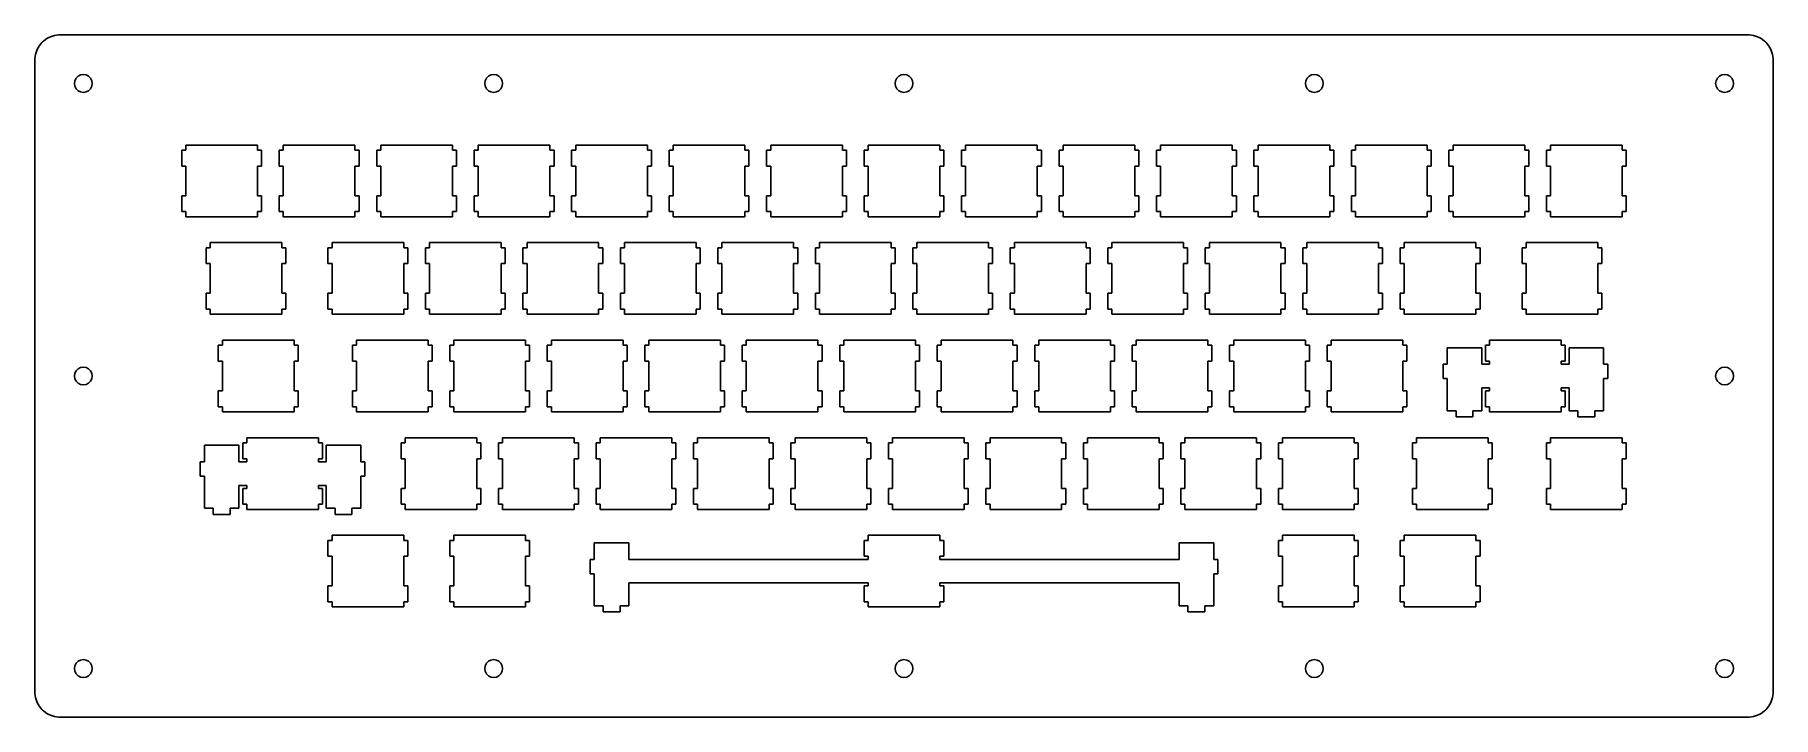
# Model space of a CAD drawing. Extents: x 0 to 340, y 0 to 134.
import ezdxf

# ---------------------------------------------------------------- set-up
doc = ezdxf.new("R2010")
doc.units = 0
doc.layers.get('0').update_dxf_attribs({"linetype": 'CONTINUOUS'})

msp = doc.modelspace()

# ---------------------------------------------------------------- linework, layer by layer
at = {"color": 0}
for p, q in [((1.84795, 132.41), (2.15663, 132.653)), ((2.15663, 132.653), (2.48185, 132.872)), ((2.48185, 132.872), (2.82498, 133.064)), ((2.82498, 133.064), (3.18189, 133.227)), ((3.18189, 133.227), (3.54983, 133.364)), ((3.54983, 133.364), (3.9274, 133.47)), ((3.9274, 133.47), (4.3119, 133.546)), ((4.3119, 133.546), (4.70186, 133.593)), ((4.70186, 133.593), (5.09598, 133.608)), ((5.09598, 133.608), (334.847, 133.608)), ((334.847, 133.608), (335.238, 133.593)), ((335.238, 133.593), (335.628, 133.546)), ((335.628, 133.546), (336.014, 133.47)), ((336.014, 133.47), (336.392, 133.364)), ((336.392, 133.364), (336.76, 133.227)), ((336.76, 133.227), (337.115, 133.064)), ((337.115, 133.064), (337.458, 132.872)), ((337.458, 132.872), (337.785, 132.653)), ((337.785, 132.653), (338.093, 132.41)), ((0.11024, 129.001), (0.1571, 129.391)), ((0.1571, 129.391), (0.23289, 129.775)), ((0.23289, 129.775), (0.339, 130.153)), ((0.339, 130.153), (0.47542, 130.521)), ((0.47542, 130.521), (0.63941, 130.878)), ((0.63941, 130.878), (0.83096, 131.221)), ((0.83096, 131.221), (1.05006, 131.546)), ((1.05006, 131.546), (1.2926, 131.855)), ((1.2926, 131.855), (1.55994, 132.143)), ((1.55994, 132.143), (1.84795, 132.41)), ((338.093, 132.41), (338.381, 132.143)), ((338.381, 132.143), (338.649, 131.855)), ((338.649, 131.855), (338.891, 131.546)), ((338.891, 131.546), (339.109, 131.221)), ((339.109, 131.221), (339.302, 130.878)), ((339.302, 130.878), (339.466, 130.521)), ((339.466, 130.521), (339.601, 130.153)), ((339.601, 130.153), (339.707, 129.775)), ((339.707, 129.775), (339.784, 129.391)), ((339.784, 129.391), (339.831, 129.001)), ((0.09508, 128.607), (0.11024, 129.001)), ((0.09508, 5.35781), (0.09508, 128.607)), ((9.0551, 125.772), (8.5659, 125.523)), ((9.5939, 125.858), (9.0551, 125.772)), ((10.1355, 125.772), (9.5939, 125.858)), ((10.6233, 125.523), (10.1355, 125.772)), ((89.2418, 125.772), (88.7539, 125.523)), ((89.7819, 125.858), (89.2418, 125.772)), ((90.3235, 125.772), (89.7819, 125.858)), ((90.8114, 125.523), (90.3235, 125.772)), ((169.43, 125.772), (168.942, 125.523)), ((169.97, 125.858), (169.43, 125.772)), ((170.512, 125.772), (169.97, 125.858)), ((171, 125.523), (170.512, 125.772)), ((249.618, 125.772), (249.13, 125.523)), ((250.158, 125.858), (249.618, 125.772)), ((250.7, 125.772), (250.158, 125.858)), ((251.186, 125.523), (250.7, 125.772)), ((329.806, 125.772), (329.318, 125.523)), ((330.346, 125.858), (329.806, 125.772)), ((330.886, 125.772), (330.346, 125.858)), ((331.374, 125.523), (330.886, 125.772)), ((339.831, 129.001), (339.846, 128.607)), ((339.846, 128.607), (339.846, 5.35781)), ((7.93062, 124.648), (7.84518, 124.108)), ((7.84518, 124.108), (7.93062, 123.567)), ((8.18003, 125.137), (7.93062, 124.648)), ((7.93062, 123.567), (8.18003, 123.08)), ((8.5659, 125.523), (8.18003, 125.137)), ((8.18003, 123.08), (8.5659, 122.692)), ((8.5659, 122.692), (9.0551, 122.443)), ((9.0551, 122.443), (9.5939, 122.357)), ((9.5939, 122.357), (10.1355, 122.443)), ((10.1355, 122.443), (10.6233, 122.692)), ((11.0105, 125.137), (10.6233, 125.523)), ((10.6233, 122.692), (11.0105, 123.08)), ((11.26, 124.648), (11.0105, 125.137)), ((11.0105, 123.08), (11.26, 123.567)), ((11.344, 124.108), (11.26, 124.648)), ((11.26, 123.567), (11.344, 124.108)), ((88.1186, 124.648), (88.0318, 124.108)), ((88.0318, 124.108), (88.1186, 123.567)), ((88.3666, 125.137), (88.1186, 124.648)), ((88.1186, 123.567), (88.3666, 123.08)), ((88.7539, 125.523), (88.3666, 125.137)), ((88.3666, 123.08), (88.7539, 122.692)), ((88.7539, 122.692), (89.2418, 122.443)), ((89.2418, 122.443), (89.7819, 122.357)), ((89.7819, 122.357), (90.3235, 122.443)), ((90.3235, 122.443), (90.8114, 122.692)), ((91.1987, 125.137), (90.8114, 125.523)), ((90.8114, 122.692), (91.1987, 123.08)), ((91.4481, 124.648), (91.1987, 125.137)), ((91.1987, 123.08), (91.4481, 123.567)), ((91.5321, 124.108), (91.4481, 124.648)), ((91.4481, 123.567), (91.5321, 124.108)), ((168.307, 124.648), (168.22, 124.108)), ((168.22, 124.108), (168.307, 123.567)), ((168.555, 125.137), (168.307, 124.648)), ((168.307, 123.567), (168.555, 123.08)), ((168.942, 125.523), (168.555, 125.137)), ((168.555, 123.08), (168.942, 122.692)), ((168.942, 122.692), (169.43, 122.443)), ((169.43, 122.443), (169.97, 122.357)), ((169.97, 122.357), (170.512, 122.443)), ((170.512, 122.443), (171, 122.692)), ((171.387, 125.137), (171, 125.523)), ((171, 122.692), (171.387, 123.08)), ((171.635, 124.648), (171.387, 125.137)), ((171.387, 123.08), (171.635, 123.567)), ((171.72, 124.108), (171.635, 124.648)), ((171.635, 123.567), (171.72, 124.108)), ((248.493, 124.648), (248.408, 124.108)), ((248.408, 124.108), (248.493, 123.567)), ((248.743, 125.137), (248.493, 124.648)), ((248.493, 123.567), (248.743, 123.08)), ((249.13, 125.523), (248.743, 125.137)), ((248.743, 123.08), (249.13, 122.692)), ((249.13, 122.692), (249.618, 122.443)), ((249.618, 122.443), (250.158, 122.357)), ((250.158, 122.357), (250.7, 122.443)), ((250.7, 122.443), (251.186, 122.692)), ((251.573, 125.137), (251.186, 125.523)), ((251.186, 122.692), (251.573, 123.08)), ((251.821, 124.648), (251.573, 125.137)), ((251.573, 123.08), (251.821, 123.567)), ((251.908, 124.108), (251.821, 124.648)), ((251.821, 123.567), (251.908, 124.108)), ((328.681, 124.648), (328.596, 124.108)), ((328.596, 124.108), (328.681, 123.567)), ((328.931, 125.137), (328.681, 124.648)), ((328.681, 123.567), (328.931, 123.08)), ((329.318, 125.523), (328.931, 125.137)), ((328.931, 123.08), (329.318, 122.692)), ((329.318, 122.692), (329.806, 122.443)), ((329.806, 122.443), (330.346, 122.357)), ((330.346, 122.357), (330.886, 122.443)), ((330.886, 122.443), (331.374, 122.692)), ((331.761, 125.137), (331.374, 125.523)), ((331.374, 122.692), (331.761, 123.08)), ((332.011, 124.648), (331.761, 125.137)), ((331.761, 123.08), (332.011, 123.567)), ((332.096, 124.108), (332.011, 124.648)), ((332.011, 123.567), (332.096, 124.108)), ((29.6209, 111.082), (28.8203, 111.082)), ((28.8203, 111.082), (28.8203, 107.982)), ((29.6209, 112.083), (29.6209, 111.082)), ((43.6203, 112.083), (29.6209, 112.083)), ((43.6203, 111.082), (43.6203, 112.083)), ((44.4197, 111.082), (43.6203, 111.082)), ((44.4197, 107.982), (44.4197, 111.082)), ((48.671, 111.082), (47.8702, 111.082)), ((47.8702, 111.082), (47.8702, 107.982)), ((48.671, 112.083), (48.671, 111.082)), ((62.6703, 112.083), (48.671, 112.083)), ((62.6703, 111.082), (62.6703, 112.083)), ((63.4711, 111.082), (62.6703, 111.082)), ((63.4711, 107.982), (63.4711, 111.082)), ((67.721, 111.082), (66.9202, 111.082)), ((66.9202, 111.082), (66.9202, 107.982)), ((67.721, 112.083), (67.721, 111.082)), ((81.7203, 112.083), (67.721, 112.083)), ((81.7203, 111.082), (81.7203, 112.083)), ((82.5211, 111.082), (81.7203, 111.082)), ((82.5211, 107.982), (82.5211, 111.082)), ((86.771, 111.082), (85.9702, 111.082)), ((85.9702, 111.082), (85.9702, 107.982)), ((86.771, 112.083), (86.771, 111.082)), ((100.77, 112.083), (86.771, 112.083)), ((100.77, 111.082), (100.77, 112.083)), ((101.571, 111.082), (100.77, 111.082)), ((101.571, 107.982), (101.571, 111.082)), ((105.821, 111.082), (105.02, 111.082)), ((105.02, 111.082), (105.02, 107.982)), ((105.821, 112.083), (105.821, 111.082)), ((119.82, 112.083), (105.821, 112.083)), ((119.82, 111.082), (119.82, 112.083)), ((120.62, 111.082), (119.82, 111.082)), ((120.62, 107.982), (120.62, 111.082)), ((124.871, 111.082), (124.07, 111.082)), ((124.07, 111.082), (124.07, 107.982)), ((124.871, 112.083), (124.871, 111.082)), ((138.87, 112.083), (124.871, 112.083)), ((138.87, 111.082), (138.87, 112.083)), ((139.671, 111.082), (138.87, 111.082)), ((139.671, 107.982), (139.671, 111.082)), ((143.921, 111.082), (143.12, 111.082)), ((143.12, 111.082), (143.12, 107.982)), ((143.921, 112.083), (143.921, 111.082)), ((157.92, 112.083), (143.921, 112.083)), ((157.92, 111.082), (157.92, 112.083)), ((158.721, 111.082), (157.92, 111.082)), ((158.721, 107.982), (158.721, 111.082)), ((162.971, 111.082), (162.17, 111.082)), ((162.17, 111.082), (162.17, 107.982)), ((162.971, 112.083), (162.971, 111.082)), ((176.97, 112.083), (162.971, 112.083)), ((176.97, 111.082), (176.97, 112.083)), ((177.771, 111.082), (176.97, 111.082)), ((177.771, 107.982), (177.771, 111.082)), ((182.021, 111.082), (181.22, 111.082)), ((181.22, 111.082), (181.22, 107.982)), ((182.021, 112.083), (182.021, 111.082)), ((196.02, 112.083), (182.021, 112.083)), ((196.02, 111.082), (196.02, 112.083)), ((196.821, 111.082), (196.02, 111.082)), ((196.821, 107.982), (196.821, 111.082)), ((201.071, 111.082), (200.27, 111.082)), ((200.27, 111.082), (200.27, 107.982)), ((201.071, 112.083), (201.071, 111.082)), ((215.07, 112.083), (201.071, 112.083)), ((215.07, 111.082), (215.07, 112.083)), ((215.871, 111.082), (215.07, 111.082)), ((215.871, 107.982), (215.871, 111.082)), ((220.121, 111.082), (219.32, 111.082)), ((219.32, 111.082), (219.32, 107.982)), ((220.121, 112.083), (220.121, 111.082)), ((234.12, 112.083), (220.121, 112.083)), ((234.12, 111.082), (234.12, 112.083)), ((234.921, 111.082), (234.12, 111.082)), ((234.921, 107.982), (234.921, 111.082)), ((239.171, 111.082), (238.37, 111.082)), ((238.37, 111.082), (238.37, 107.982)), ((239.171, 112.083), (239.171, 111.082)), ((253.17, 112.083), (239.171, 112.083)), ((253.17, 111.082), (253.17, 112.083)), ((253.971, 111.082), (253.17, 111.082)), ((253.971, 107.982), (253.971, 111.082)), ((258.221, 111.082), (257.42, 111.082)), ((257.42, 111.082), (257.42, 107.982)), ((258.221, 112.083), (258.221, 111.082)), ((272.22, 112.083), (258.221, 112.083)), ((272.22, 111.082), (272.22, 112.083)), ((273.021, 111.082), (272.22, 111.082)), ((273.021, 107.982), (273.021, 111.082)), ((277.271, 111.082), (276.47, 111.082)), ((276.47, 111.082), (276.47, 107.982)), ((277.271, 112.083), (277.271, 111.082)), ((291.27, 112.083), (277.271, 112.083)), ((291.27, 111.082), (291.27, 112.083)), ((292.071, 111.082), (291.27, 111.082)), ((292.071, 107.982), (292.071, 111.082)), ((296.321, 111.082), (295.52, 111.082)), ((295.52, 111.082), (295.52, 107.982)), ((296.321, 112.083), (296.321, 111.082)), ((310.32, 112.083), (296.321, 112.083)), ((310.32, 111.082), (310.32, 112.083)), ((311.121, 111.082), (310.32, 111.082)), ((311.121, 107.982), (311.121, 111.082)), ((28.8203, 107.982), (29.6209, 107.982)), ((29.6209, 107.982), (29.6209, 102.183)), ((43.6203, 102.183), (43.6203, 107.982)), ((43.6203, 107.982), (44.4197, 107.982)), ((47.8702, 107.982), (48.671, 107.982)), ((48.671, 107.982), (48.671, 102.183)), ((62.6703, 102.183), (62.6703, 107.982)), ((62.6703, 107.982), (63.4711, 107.982)), ((66.9202, 107.982), (67.721, 107.982)), ((67.721, 107.982), (67.721, 102.183)), ((81.7203, 102.183), (81.7203, 107.982)), ((81.7203, 107.982), (82.5211, 107.982)), ((85.9702, 107.982), (86.771, 107.982)), ((86.771, 107.982), (86.771, 102.183)), ((100.77, 102.183), (100.77, 107.982)), ((100.77, 107.982), (101.571, 107.982)), ((105.02, 107.982), (105.821, 107.982)), ((105.821, 107.982), (105.821, 102.183)), ((119.82, 102.183), (119.82, 107.982)), ((119.82, 107.982), (120.62, 107.982)), ((124.07, 107.982), (124.871, 107.982)), ((124.871, 107.982), (124.871, 102.183)), ((138.87, 102.183), (138.87, 107.982)), ((138.87, 107.982), (139.671, 107.982)), ((143.12, 107.982), (143.921, 107.982)), ((143.921, 107.982), (143.921, 102.183)), ((157.92, 102.183), (157.92, 107.982)), ((157.92, 107.982), (158.721, 107.982)), ((162.17, 107.982), (162.971, 107.982)), ((162.971, 107.982), (162.971, 102.183)), ((176.97, 102.183), (176.97, 107.982)), ((176.97, 107.982), (177.771, 107.982)), ((181.22, 107.982), (182.021, 107.982)), ((182.021, 107.982), (182.021, 102.183)), ((196.02, 102.183), (196.02, 107.982)), ((196.02, 107.982), (196.821, 107.982)), ((200.27, 107.982), (201.071, 107.982)), ((201.071, 107.982), (201.071, 102.183)), ((215.07, 102.183), (215.07, 107.982)), ((215.07, 107.982), (215.871, 107.982)), ((219.32, 107.982), (220.121, 107.982)), ((220.121, 107.982), (220.121, 102.183)), ((234.12, 102.183), (234.12, 107.982)), ((234.12, 107.982), (234.921, 107.982)), ((238.37, 107.982), (239.171, 107.982)), ((239.171, 107.982), (239.171, 102.183)), ((253.17, 102.183), (253.17, 107.982)), ((253.17, 107.982), (253.971, 107.982)), ((257.42, 107.982), (258.221, 107.982)), ((258.221, 107.982), (258.221, 102.183)), ((272.22, 102.183), (272.22, 107.982)), ((272.22, 107.982), (273.021, 107.982)), ((276.47, 107.982), (277.271, 107.982)), ((277.271, 107.982), (277.271, 102.183)), ((291.27, 102.183), (291.27, 107.982)), ((291.27, 107.982), (292.071, 107.982)), ((295.52, 107.982), (296.321, 107.982)), ((296.321, 107.982), (296.321, 102.183)), ((310.32, 102.183), (310.32, 107.982)), ((310.32, 107.982), (311.121, 107.982)), ((29.6209, 102.183), (28.8203, 102.183)), ((28.8203, 102.183), (28.8203, 99.0822)), ((44.4197, 102.183), (43.6203, 102.183)), ((44.4197, 99.0822), (44.4197, 102.183)), ((48.671, 102.183), (47.8702, 102.183)), ((47.8702, 102.183), (47.8702, 99.0822)), ((63.4711, 102.183), (62.6703, 102.183)), ((63.4711, 99.0822), (63.4711, 102.183)), ((67.721, 102.183), (66.9202, 102.183)), ((66.9202, 102.183), (66.9202, 99.0822)), ((82.5211, 102.183), (81.7203, 102.183)), ((82.5211, 99.0822), (82.5211, 102.183)), ((86.771, 102.183), (85.9702, 102.183)), ((85.9702, 102.183), (85.9702, 99.0822)), ((101.571, 102.183), (100.77, 102.183)), ((101.571, 99.0822), (101.571, 102.183)), ((105.821, 102.183), (105.02, 102.183)), ((105.02, 102.183), (105.02, 99.0822)), ((120.62, 102.183), (119.82, 102.183)), ((120.62, 99.0822), (120.62, 102.183)), ((124.871, 102.183), (124.07, 102.183)), ((124.07, 102.183), (124.07, 99.0822)), ((139.671, 102.183), (138.87, 102.183)), ((139.671, 99.0822), (139.671, 102.183)), ((143.921, 102.183), (143.12, 102.183)), ((143.12, 102.183), (143.12, 99.0822)), ((158.721, 102.183), (157.92, 102.183)), ((158.721, 99.0822), (158.721, 102.183)), ((162.971, 102.183), (162.17, 102.183)), ((162.17, 102.183), (162.17, 99.0822)), ((177.771, 102.183), (176.97, 102.183)), ((177.771, 99.0822), (177.771, 102.183)), ((182.021, 102.183), (181.22, 102.183)), ((181.22, 102.183), (181.22, 99.0822)), ((196.821, 102.183), (196.02, 102.183)), ((196.821, 99.0822), (196.821, 102.183)), ((201.071, 102.183), (200.27, 102.183)), ((200.27, 102.183), (200.27, 99.0822)), ((215.871, 102.183), (215.07, 102.183)), ((215.871, 99.0822), (215.871, 102.183)), ((220.121, 102.183), (219.32, 102.183)), ((219.32, 102.183), (219.32, 99.0822)), ((234.921, 102.183), (234.12, 102.183)), ((234.921, 99.0822), (234.921, 102.183)), ((239.171, 102.183), (238.37, 102.183)), ((238.37, 102.183), (238.37, 99.0822)), ((253.971, 102.183), (253.17, 102.183)), ((253.971, 99.0822), (253.971, 102.183)), ((258.221, 102.183), (257.42, 102.183)), ((257.42, 102.183), (257.42, 99.0822)), ((273.021, 102.183), (272.22, 102.183)), ((273.021, 99.0822), (273.021, 102.183)), ((277.271, 102.183), (276.47, 102.183)), ((276.47, 102.183), (276.47, 99.0822)), ((292.071, 102.183), (291.27, 102.183)), ((292.071, 99.0822), (292.071, 102.183)), ((296.321, 102.183), (295.52, 102.183)), ((295.52, 102.183), (295.52, 99.0822)), ((311.121, 102.183), (310.32, 102.183)), ((311.121, 99.0822), (311.121, 102.183)), ((28.8203, 99.0822), (29.6209, 99.0822)), ((29.6209, 99.0822), (29.6209, 98.0818)), ((43.6203, 98.0818), (43.6203, 99.0822)), ((43.6203, 99.0822), (44.4197, 99.0822)), ((47.8702, 99.0822), (48.671, 99.0822)), ((48.671, 99.0822), (48.671, 98.0818)), ((62.6703, 98.0818), (62.6703, 99.0822)), ((62.6703, 99.0822), (63.4711, 99.0822)), ((66.9202, 99.0822), (67.721, 99.0822)), ((67.721, 99.0822), (67.721, 98.0818)), ((81.7203, 98.0818), (81.7203, 99.0822)), ((81.7203, 99.0822), (82.5211, 99.0822)), ((85.9702, 99.0822), (86.771, 99.0822)), ((86.771, 99.0822), (86.771, 98.0818)), ((100.77, 98.0818), (100.77, 99.0822)), ((100.77, 99.0822), (101.571, 99.0822)), ((105.02, 99.0822), (105.821, 99.0822)), ((105.821, 99.0822), (105.821, 98.0818)), ((119.82, 98.0818), (119.82, 99.0822)), ((119.82, 99.0822), (120.62, 99.0822)), ((124.07, 99.0822), (124.871, 99.0822)), ((124.871, 99.0822), (124.871, 98.0818)), ((138.87, 98.0818), (138.87, 99.0822)), ((138.87, 99.0822), (139.671, 99.0822)), ((143.12, 99.0822), (143.921, 99.0822)), ((143.921, 99.0822), (143.921, 98.0818)), ((157.92, 98.0818), (157.92, 99.0822)), ((157.92, 99.0822), (158.721, 99.0822)), ((162.17, 99.0822), (162.971, 99.0822)), ((162.971, 99.0822), (162.971, 98.0818)), ((176.97, 98.0818), (176.97, 99.0822)), ((176.97, 99.0822), (177.771, 99.0822)), ((181.22, 99.0822), (182.021, 99.0822)), ((182.021, 99.0822), (182.021, 98.0818)), ((196.02, 98.0818), (196.02, 99.0822)), ((196.02, 99.0822), (196.821, 99.0822)), ((200.27, 99.0822), (201.071, 99.0822)), ((201.071, 99.0822), (201.071, 98.0818)), ((215.07, 98.0818), (215.07, 99.0822)), ((215.07, 99.0822), (215.871, 99.0822)), ((219.32, 99.0822), (220.121, 99.0822)), ((220.121, 99.0822), (220.121, 98.0818)), ((234.12, 98.0818), (234.12, 99.0822)), ((234.12, 99.0822), (234.921, 99.0822)), ((238.37, 99.0822), (239.171, 99.0822)), ((239.171, 99.0822), (239.171, 98.0818)), ((253.17, 98.0818), (253.17, 99.0822)), ((253.17, 99.0822), (253.971, 99.0822)), ((257.42, 99.0822), (258.221, 99.0822)), ((258.221, 99.0822), (258.221, 98.0818)), ((272.22, 98.0818), (272.22, 99.0822)), ((272.22, 99.0822), (273.021, 99.0822)), ((276.47, 99.0822), (277.271, 99.0822)), ((277.271, 99.0822), (277.271, 98.0818)), ((291.27, 98.0818), (291.27, 99.0822)), ((291.27, 99.0822), (292.071, 99.0822)), ((295.52, 99.0822), (296.321, 99.0822)), ((296.321, 99.0822), (296.321, 98.0818)), ((310.32, 98.0818), (310.32, 99.0822)), ((310.32, 99.0822), (311.121, 99.0822)), ((29.6209, 98.0818), (43.6203, 98.0818)), ((48.671, 98.0818), (62.6703, 98.0818)), ((67.721, 98.0818), (81.7203, 98.0818)), ((86.771, 98.0818), (100.77, 98.0818)), ((105.821, 98.0818), (119.82, 98.0818)), ((124.871, 98.0818), (138.87, 98.0818)), ((143.921, 98.0818), (157.92, 98.0818)), ((162.971, 98.0818), (176.97, 98.0818)), ((182.021, 98.0818), (196.02, 98.0818)), ((201.071, 98.0818), (215.07, 98.0818)), ((220.121, 98.0818), (234.12, 98.0818)), ((239.171, 98.0818), (253.17, 98.0818)), ((258.221, 98.0818), (272.22, 98.0818)), ((277.271, 98.0818), (291.27, 98.0818)), ((296.321, 98.0818), (310.32, 98.0818)), ((34.382, 92.0323), (33.5828, 92.0323)), ((33.5828, 92.0323), (33.5828, 88.9317)), ((34.382, 93.0328), (34.382, 92.0323)), ((48.3828, 93.0328), (34.382, 93.0328)), ((48.3828, 92.0323), (48.3828, 93.0328)), ((49.1822, 92.0323), (48.3828, 92.0323)), ((49.1822, 88.9317), (49.1822, 92.0323)), ((58.1946, 92.0323), (57.3952, 92.0323)), ((57.3952, 92.0323), (57.3952, 88.9317)), ((58.1946, 93.0328), (58.1946, 92.0323)), ((72.1953, 93.0328), (58.1946, 93.0328)), ((72.1953, 92.0323), (72.1953, 93.0328)), ((72.9947, 92.0323), (72.1953, 92.0323)), ((72.9947, 88.9317), (72.9947, 92.0323)), ((77.2446, 92.0323), (76.4452, 92.0323)), ((76.4452, 92.0323), (76.4452, 88.9317)), ((77.2446, 93.0328), (77.2446, 92.0323)), ((91.2442, 93.0328), (77.2446, 93.0328)), ((91.2442, 92.0323), (91.2442, 93.0328)), ((92.0447, 92.0323), (91.2442, 92.0323)), ((92.0447, 88.9317), (92.0447, 92.0323)), ((96.2946, 92.0323), (95.4938, 92.0323)), ((95.4938, 92.0323), (95.4938, 88.9317)), ((96.2946, 93.0328), (96.2946, 92.0323)), ((110.294, 93.0328), (96.2946, 93.0328)), ((110.294, 92.0323), (110.294, 93.0328)), ((111.095, 92.0323), (110.294, 92.0323)), ((111.095, 88.9317), (111.095, 92.0323)), ((115.345, 92.0323), (114.544, 92.0323)), ((114.544, 92.0323), (114.544, 88.9317)), ((115.345, 93.0328), (115.345, 92.0323)), ((129.345, 93.0328), (115.345, 93.0328)), ((129.345, 92.0323), (129.345, 93.0328)), ((130.145, 92.0323), (129.345, 92.0323)), ((130.145, 88.9317), (130.145, 92.0323)), ((134.395, 92.0323), (133.594, 92.0323)), ((133.594, 92.0323), (133.594, 88.9317)), ((134.395, 93.0328), (134.395, 92.0323)), ((148.394, 93.0328), (134.395, 93.0328)), ((148.394, 92.0323), (148.394, 93.0328)), ((149.196, 92.0323), (148.394, 92.0323)), ((149.196, 88.9317), (149.196, 92.0323)), ((153.446, 92.0323), (152.644, 92.0323)), ((152.644, 92.0323), (152.644, 88.9317)), ((153.446, 93.0328), (153.446, 92.0323)), ((167.445, 93.0328), (153.446, 93.0328)), ((167.445, 92.0323), (167.445, 93.0328)), ((168.246, 92.0323), (167.445, 92.0323)), ((168.246, 88.9317), (168.246, 92.0323)), ((172.496, 92.0323), (171.695, 92.0323)), ((171.695, 92.0323), (171.695, 88.9317)), ((172.496, 93.0328), (172.496, 92.0323)), ((186.495, 93.0328), (172.496, 93.0328)), ((186.495, 92.0323), (186.495, 93.0328)), ((187.296, 92.0323), (186.495, 92.0323)), ((187.296, 88.9317), (187.296, 92.0323)), ((191.546, 92.0323), (190.745, 92.0323)), ((190.745, 92.0323), (190.745, 88.9317)), ((191.546, 93.0328), (191.546, 92.0323)), ((205.545, 93.0328), (191.546, 93.0328)), ((205.545, 92.0323), (205.545, 93.0328)), ((206.346, 92.0323), (205.545, 92.0323)), ((206.346, 88.9317), (206.346, 92.0323)), ((210.596, 92.0323), (209.795, 92.0323)), ((209.795, 92.0323), (209.795, 88.9317)), ((210.596, 93.0328), (210.596, 92.0323)), ((224.595, 93.0328), (210.596, 93.0328)), ((224.595, 92.0323), (224.595, 93.0328)), ((225.396, 92.0323), (224.595, 92.0323)), ((225.396, 88.9317), (225.396, 92.0323)), ((229.646, 92.0323), (228.845, 92.0323)), ((228.845, 92.0323), (228.845, 88.9317)), ((229.646, 93.0328), (229.646, 92.0323)), ((243.645, 93.0328), (229.646, 93.0328)), ((243.645, 92.0323), (243.645, 93.0328)), ((244.446, 92.0323), (243.645, 92.0323)), ((244.446, 88.9317), (244.446, 92.0323)), ((248.696, 92.0323), (247.895, 92.0323)), ((247.895, 92.0323), (247.895, 88.9317)), ((248.696, 93.0328), (248.696, 92.0323)), ((262.695, 93.0328), (248.696, 93.0328)), ((262.695, 92.0323), (262.695, 93.0328)), ((263.496, 92.0323), (262.695, 92.0323)), ((263.496, 88.9317), (263.496, 92.0323)), ((267.746, 92.0323), (266.945, 92.0323)), ((266.945, 92.0323), (266.945, 88.9317)), ((267.746, 93.0328), (267.746, 92.0323)), ((281.745, 93.0328), (267.746, 93.0328)), ((281.745, 92.0323), (281.745, 93.0328)), ((282.546, 92.0323), (281.745, 92.0323)), ((282.546, 88.9317), (282.546, 92.0323)), ((291.557, 92.0323), (290.758, 92.0323)), ((290.758, 92.0323), (290.758, 88.9317)), ((291.557, 93.0328), (291.557, 92.0323)), ((305.558, 93.0328), (291.557, 93.0328)), ((305.558, 92.0323), (305.558, 93.0328)), ((306.357, 92.0323), (305.558, 92.0323)), ((306.357, 88.9317), (306.357, 92.0323)), ((33.5828, 88.9317), (34.382, 88.9317)), ((34.382, 88.9317), (34.382, 83.1328)), ((48.3828, 83.1328), (48.3828, 88.9317)), ((48.3828, 88.9317), (49.1822, 88.9317)), ((57.3952, 88.9317), (58.1946, 88.9317)), ((58.1946, 88.9317), (58.1946, 83.1328)), ((72.1953, 83.1328), (72.1953, 88.9317)), ((72.1953, 88.9317), (72.9947, 88.9317)), ((76.4452, 88.9317), (77.2446, 88.9317)), ((77.2446, 88.9317), (77.2446, 83.1328)), ((91.2442, 83.1328), (91.2442, 88.9317)), ((91.2442, 88.9317), (92.0447, 88.9317)), ((95.4938, 88.9317), (96.2946, 88.9317)), ((96.2946, 88.9317), (96.2946, 83.1328)), ((110.294, 83.1328), (110.294, 88.9317)), ((110.294, 88.9317), (111.095, 88.9317)), ((114.544, 88.9317), (115.345, 88.9317)), ((115.345, 88.9317), (115.345, 83.1328)), ((129.345, 83.1328), (129.345, 88.9317)), ((129.345, 88.9317), (130.145, 88.9317)), ((133.594, 88.9317), (134.395, 88.9317)), ((134.395, 88.9317), (134.395, 83.1328)), ((148.394, 83.1328), (148.394, 88.9317)), ((148.394, 88.9317), (149.196, 88.9317)), ((152.644, 88.9317), (153.446, 88.9317)), ((153.446, 88.9317), (153.446, 83.1328)), ((167.445, 83.1328), (167.445, 88.9317)), ((167.445, 88.9317), (168.246, 88.9317)), ((171.695, 88.9317), (172.496, 88.9317)), ((172.496, 88.9317), (172.496, 83.1328)), ((186.495, 83.1328), (186.495, 88.9317)), ((186.495, 88.9317), (187.296, 88.9317)), ((190.745, 88.9317), (191.546, 88.9317)), ((191.546, 88.9317), (191.546, 83.1328)), ((205.545, 83.1328), (205.545, 88.9317)), ((205.545, 88.9317), (206.346, 88.9317)), ((209.795, 88.9317), (210.596, 88.9317)), ((210.596, 88.9317), (210.596, 83.1328)), ((224.595, 83.1328), (224.595, 88.9317)), ((224.595, 88.9317), (225.396, 88.9317)), ((228.845, 88.9317), (229.646, 88.9317)), ((229.646, 88.9317), (229.646, 83.1328)), ((243.645, 83.1328), (243.645, 88.9317)), ((243.645, 88.9317), (244.446, 88.9317)), ((247.895, 88.9317), (248.696, 88.9317)), ((248.696, 88.9317), (248.696, 83.1328)), ((262.695, 83.1328), (262.695, 88.9317)), ((262.695, 88.9317), (263.496, 88.9317)), ((266.945, 88.9317), (267.746, 88.9317)), ((267.746, 88.9317), (267.746, 83.1328)), ((281.745, 83.1328), (281.745, 88.9317)), ((281.745, 88.9317), (282.546, 88.9317)), ((290.758, 88.9317), (291.557, 88.9317)), ((291.557, 88.9317), (291.557, 83.1328)), ((305.558, 83.1328), (305.558, 88.9317)), ((305.558, 88.9317), (306.357, 88.9317)), ((34.382, 83.1328), (33.5828, 83.1328)), ((33.5828, 83.1328), (33.5828, 80.0322)), ((49.1822, 83.1328), (48.3828, 83.1328)), ((49.1822, 80.0322), (49.1822, 83.1328)), ((58.1946, 83.1328), (57.3952, 83.1328)), ((57.3952, 83.1328), (57.3952, 80.0322)), ((72.9947, 83.1328), (72.1953, 83.1328)), ((72.9947, 80.0322), (72.9947, 83.1328)), ((77.2446, 83.1328), (76.4452, 83.1328)), ((76.4452, 83.1328), (76.4452, 80.0322)), ((92.0447, 83.1328), (91.2442, 83.1328)), ((92.0447, 80.0322), (92.0447, 83.1328)), ((96.2946, 83.1328), (95.4938, 83.1328)), ((95.4938, 83.1328), (95.4938, 80.0322)), ((111.095, 83.1328), (110.294, 83.1328)), ((111.095, 80.0322), (111.095, 83.1328)), ((115.345, 83.1328), (114.544, 83.1328)), ((114.544, 83.1328), (114.544, 80.0322)), ((130.145, 83.1328), (129.345, 83.1328)), ((130.145, 80.0322), (130.145, 83.1328)), ((134.395, 83.1328), (133.594, 83.1328)), ((133.594, 83.1328), (133.594, 80.0322)), ((149.196, 83.1328), (148.394, 83.1328)), ((149.196, 80.0322), (149.196, 83.1328)), ((153.446, 83.1328), (152.644, 83.1328)), ((152.644, 83.1328), (152.644, 80.0322)), ((168.246, 83.1328), (167.445, 83.1328)), ((168.246, 80.0322), (168.246, 83.1328)), ((172.496, 83.1328), (171.695, 83.1328)), ((171.695, 83.1328), (171.695, 80.0322)), ((187.296, 83.1328), (186.495, 83.1328)), ((187.296, 80.0322), (187.296, 83.1328)), ((191.546, 83.1328), (190.745, 83.1328)), ((190.745, 83.1328), (190.745, 80.0322)), ((206.346, 83.1328), (205.545, 83.1328)), ((206.346, 80.0322), (206.346, 83.1328)), ((210.596, 83.1328), (209.795, 83.1328)), ((209.795, 83.1328), (209.795, 80.0322)), ((225.396, 83.1328), (224.595, 83.1328)), ((225.396, 80.0322), (225.396, 83.1328)), ((229.646, 83.1328), (228.845, 83.1328)), ((228.845, 83.1328), (228.845, 80.0322)), ((244.446, 83.1328), (243.645, 83.1328)), ((244.446, 80.0322), (244.446, 83.1328)), ((248.696, 83.1328), (247.895, 83.1328)), ((247.895, 83.1328), (247.895, 80.0322)), ((263.496, 83.1328), (262.695, 83.1328)), ((263.496, 80.0322), (263.496, 83.1328)), ((267.746, 83.1328), (266.945, 83.1328)), ((266.945, 83.1328), (266.945, 80.0322)), ((282.546, 83.1328), (281.745, 83.1328)), ((282.546, 80.0322), (282.546, 83.1328)), ((291.557, 83.1328), (290.758, 83.1328)), ((290.758, 83.1328), (290.758, 80.0322)), ((306.357, 83.1328), (305.558, 83.1328)), ((306.357, 80.0322), (306.357, 83.1328)), ((33.5828, 80.0322), (34.382, 80.0322)), ((34.382, 80.0322), (34.382, 79.0317)), ((34.382, 79.0317), (48.3828, 79.0317)), ((48.3828, 79.0317), (48.3828, 80.0322)), ((48.3828, 80.0322), (49.1822, 80.0322)), ((57.3952, 80.0322), (58.1946, 80.0322)), ((58.1946, 80.0322), (58.1946, 79.0317)), ((58.1946, 79.0317), (72.1953, 79.0317)), ((72.1953, 79.0317), (72.1953, 80.0322)), ((72.1953, 80.0322), (72.9947, 80.0322)), ((76.4452, 80.0322), (77.2446, 80.0322)), ((77.2446, 80.0322), (77.2446, 79.0317)), ((77.2446, 79.0317), (91.2442, 79.0317)), ((91.2442, 79.0317), (91.2442, 80.0322)), ((91.2442, 80.0322), (92.0447, 80.0322)), ((95.4938, 80.0322), (96.2946, 80.0322)), ((96.2946, 80.0322), (96.2946, 79.0317)), ((96.2946, 79.0317), (110.294, 79.0317)), ((110.294, 79.0317), (110.294, 80.0322)), ((110.294, 80.0322), (111.095, 80.0322)), ((114.544, 80.0322), (115.345, 80.0322)), ((115.345, 80.0322), (115.345, 79.0317)), ((115.345, 79.0317), (129.345, 79.0317)), ((129.345, 79.0317), (129.345, 80.0322)), ((129.345, 80.0322), (130.145, 80.0322)), ((133.594, 80.0322), (134.395, 80.0322)), ((134.395, 80.0322), (134.395, 79.0317)), ((134.395, 79.0317), (148.394, 79.0317)), ((148.394, 79.0317), (148.394, 80.0322)), ((148.394, 80.0322), (149.196, 80.0322)), ((152.644, 80.0322), (153.446, 80.0322)), ((153.446, 80.0322), (153.446, 79.0317)), ((153.446, 79.0317), (167.445, 79.0317)), ((167.445, 79.0317), (167.445, 80.0322)), ((167.445, 80.0322), (168.246, 80.0322)), ((171.695, 80.0322), (172.496, 80.0322)), ((172.496, 80.0322), (172.496, 79.0317)), ((172.496, 79.0317), (186.495, 79.0317)), ((186.495, 79.0317), (186.495, 80.0322)), ((186.495, 80.0322), (187.296, 80.0322)), ((190.745, 80.0322), (191.546, 80.0322)), ((191.546, 80.0322), (191.546, 79.0317)), ((191.546, 79.0317), (205.545, 79.0317)), ((205.545, 79.0317), (205.545, 80.0322)), ((205.545, 80.0322), (206.346, 80.0322)), ((209.795, 80.0322), (210.596, 80.0322)), ((210.596, 80.0322), (210.596, 79.0317)), ((210.596, 79.0317), (224.595, 79.0317)), ((224.595, 79.0317), (224.595, 80.0322)), ((224.595, 80.0322), (225.396, 80.0322)), ((228.845, 80.0322), (229.646, 80.0322)), ((229.646, 80.0322), (229.646, 79.0317)), ((229.646, 79.0317), (243.645, 79.0317)), ((243.645, 79.0317), (243.645, 80.0322)), ((243.645, 80.0322), (244.446, 80.0322)), ((247.895, 80.0322), (248.696, 80.0322)), ((248.696, 80.0322), (248.696, 79.0317)), ((248.696, 79.0317), (262.695, 79.0317)), ((262.695, 79.0317), (262.695, 80.0322)), ((262.695, 80.0322), (263.496, 80.0322)), ((266.945, 80.0322), (267.746, 80.0322)), ((267.746, 80.0322), (267.746, 79.0317)), ((267.746, 79.0317), (281.745, 79.0317)), ((281.745, 79.0317), (281.745, 80.0322)), ((281.745, 80.0322), (282.546, 80.0322)), ((290.758, 80.0322), (291.557, 80.0322)), ((291.557, 80.0322), (291.557, 79.0317)), ((291.557, 79.0317), (305.558, 79.0317)), ((305.558, 79.0317), (305.558, 80.0322)), ((305.558, 80.0322), (306.357, 80.0322)), ((36.7633, 72.9823), (35.9639, 72.9823)), ((35.9639, 72.9823), (35.9639, 69.8817)), ((36.7633, 73.9828), (36.7633, 72.9823)), ((50.764, 73.9828), (36.7633, 73.9828)), ((50.764, 72.9823), (50.764, 73.9828)), ((51.5634, 72.9823), (50.764, 72.9823)), ((51.5634, 69.8817), (51.5634, 72.9823)), ((62.9571, 72.9823), (62.1577, 72.9823)), ((62.1577, 72.9823), (62.1577, 69.8817)), ((62.9571, 73.9828), (62.9571, 72.9823)), ((76.9578, 73.9828), (62.9571, 73.9828)), ((76.9578, 72.9823), (76.9578, 73.9828)), ((77.7572, 72.9823), (76.9578, 72.9823)), ((77.7572, 69.8817), (77.7572, 72.9823)), ((82.0071, 72.9823), (81.2077, 72.9823)), ((81.2077, 72.9823), (81.2077, 69.8817)), ((82.0071, 73.9828), (82.0071, 72.9823)), ((96.0078, 73.9828), (82.0071, 73.9828)), ((96.0078, 72.9823), (96.0078, 73.9828)), ((96.8072, 72.9823), (96.0078, 72.9823)), ((96.8072, 69.8817), (96.8072, 72.9823)), ((101.057, 72.9823), (100.258, 72.9823)), ((100.258, 72.9823), (100.258, 69.8817)), ((101.057, 73.9828), (101.057, 72.9823)), ((115.058, 73.9828), (101.057, 73.9828)), ((115.058, 72.9823), (115.058, 73.9828)), ((115.857, 72.9823), (115.058, 72.9823)), ((115.857, 69.8817), (115.857, 72.9823)), ((120.107, 72.9823), (119.308, 72.9823)), ((119.308, 72.9823), (119.308, 69.8817)), ((120.107, 73.9828), (120.107, 72.9823)), ((134.108, 73.9828), (120.107, 73.9828)), ((134.108, 72.9823), (134.108, 73.9828)), ((134.907, 72.9823), (134.108, 72.9823)), ((134.907, 69.8817), (134.907, 72.9823)), ((139.157, 72.9823), (138.358, 72.9823)), ((138.358, 72.9823), (138.358, 69.8817)), ((139.157, 73.9828), (139.157, 72.9823)), ((153.158, 73.9828), (139.157, 73.9828)), ((153.158, 72.9823), (153.158, 73.9828)), ((153.957, 72.9823), (153.158, 72.9823)), ((153.957, 69.8817), (153.957, 72.9823)), ((158.207, 72.9823), (157.408, 72.9823)), ((157.408, 72.9823), (157.408, 69.8817)), ((158.207, 73.9828), (158.207, 72.9823)), ((172.208, 73.9828), (158.207, 73.9828)), ((172.208, 72.9823), (172.208, 73.9828)), ((173.007, 72.9823), (172.208, 72.9823)), ((173.007, 69.8817), (173.007, 72.9823)), ((177.257, 72.9823), (176.458, 72.9823)), ((176.458, 72.9823), (176.458, 69.8817)), ((177.257, 73.9828), (177.257, 72.9823)), ((191.258, 73.9828), (177.257, 73.9828)), ((191.258, 72.9823), (191.258, 73.9828)), ((192.057, 72.9823), (191.258, 72.9823)), ((192.057, 69.8817), (192.057, 72.9823)), ((196.307, 72.9823), (195.508, 72.9823)), ((195.508, 72.9823), (195.508, 69.8817)), ((196.307, 73.9828), (196.307, 72.9823)), ((210.308, 73.9828), (196.307, 73.9828)), ((210.308, 72.9823), (210.308, 73.9828)), ((211.107, 72.9823), (210.308, 72.9823)), ((211.107, 69.8817), (211.107, 72.9823)), ((215.357, 72.9823), (214.558, 72.9823)), ((214.558, 72.9823), (214.558, 69.8817)), ((215.357, 73.9828), (215.357, 72.9823)), ((229.358, 73.9828), (215.357, 73.9828)), ((229.358, 72.9823), (229.358, 73.9828)), ((230.157, 72.9823), (229.358, 72.9823)), ((230.157, 69.8817), (230.157, 72.9823)), ((234.407, 72.9823), (233.608, 72.9823)), ((233.608, 72.9823), (233.608, 69.8817)), ((234.407, 73.9828), (234.407, 72.9823)), ((248.408, 73.9828), (234.407, 73.9828)), ((248.408, 72.9823), (248.408, 73.9828)), ((249.207, 72.9823), (248.408, 72.9823)), ((249.207, 69.8817), (249.207, 72.9823)), ((253.457, 72.9823), (252.658, 72.9823)), ((252.658, 72.9823), (252.658, 69.8817)), ((253.457, 73.9828), (253.457, 72.9823)), ((267.458, 73.9828), (253.457, 73.9828)), ((267.458, 72.9823), (267.458, 73.9828)), ((268.257, 72.9823), (267.458, 72.9823)), ((268.257, 69.8817), (268.257, 72.9823)), ((282.888, 72.5124), (276.138, 72.5124)), ((276.138, 72.5124), (276.138, 69.2824)), ((282.888, 69.2824), (282.888, 72.5124)), ((284.413, 72.9823), (283.614, 72.9823)), ((283.614, 72.9823), (283.614, 69.8817)), ((284.413, 73.9828), (284.413, 72.9823)), ((298.414, 73.9828), (284.413, 73.9828)), ((298.414, 72.9823), (298.414, 73.9828)), ((299.213, 72.9823), (298.414, 72.9823)), ((299.213, 69.8817), (299.213, 72.9823)), ((306.688, 72.5124), (299.938, 72.5124)), ((299.938, 72.5124), (299.938, 69.2824)), ((306.688, 69.2824), (306.688, 72.5124)), ((8.18003, 68.0117), (7.93062, 67.5238)), ((8.5659, 68.399), (8.18003, 68.0117)), ((9.0551, 68.647), (8.5659, 68.399)), ((9.5939, 68.7324), (9.0551, 68.647)), ((10.1355, 68.647), (9.5939, 68.7324)), ((10.6233, 68.399), (10.1355, 68.647)), ((11.0105, 68.0117), (10.6233, 68.399)), ((11.26, 67.5238), (11.0105, 68.0117)), ((35.9639, 69.8817), (36.7633, 69.8817)), ((36.7633, 69.8817), (36.7633, 64.0828)), ((50.764, 64.0828), (50.764, 69.8817)), ((50.764, 69.8817), (51.5634, 69.8817)), ((62.1577, 69.8817), (62.9571, 69.8817)), ((62.9571, 69.8817), (62.9571, 64.0828)), ((76.9578, 64.0828), (76.9578, 69.8817)), ((76.9578, 69.8817), (77.7572, 69.8817)), ((81.2077, 69.8817), (82.0071, 69.8817)), ((82.0071, 69.8817), (82.0071, 64.0828)), ((96.0078, 64.0828), (96.0078, 69.8817)), ((96.0078, 69.8817), (96.8072, 69.8817)), ((100.258, 69.8817), (101.057, 69.8817)), ((101.057, 69.8817), (101.057, 64.0828)), ((115.058, 64.0828), (115.058, 69.8817)), ((115.058, 69.8817), (115.857, 69.8817)), ((119.308, 69.8817), (120.107, 69.8817)), ((120.107, 69.8817), (120.107, 64.0828)), ((134.108, 64.0828), (134.108, 69.8817)), ((134.108, 69.8817), (134.907, 69.8817)), ((138.358, 69.8817), (139.157, 69.8817)), ((139.157, 69.8817), (139.157, 64.0828)), ((153.158, 64.0828), (153.158, 69.8817)), ((153.158, 69.8817), (153.957, 69.8817)), ((157.408, 69.8817), (158.207, 69.8817)), ((158.207, 69.8817), (158.207, 64.0828)), ((172.208, 64.0828), (172.208, 69.8817)), ((172.208, 69.8817), (173.007, 69.8817)), ((176.458, 69.8817), (177.257, 69.8817)), ((177.257, 69.8817), (177.257, 64.0828)), ((191.258, 64.0828), (191.258, 69.8817)), ((191.258, 69.8817), (192.057, 69.8817)), ((195.508, 69.8817), (196.307, 69.8817)), ((196.307, 69.8817), (196.307, 64.0828)), ((210.308, 64.0828), (210.308, 69.8817)), ((210.308, 69.8817), (211.107, 69.8817)), ((214.558, 69.8817), (215.357, 69.8817)), ((215.357, 69.8817), (215.357, 64.0828)), ((229.358, 64.0828), (229.358, 69.8817)), ((229.358, 69.8817), (230.157, 69.8817)), ((233.608, 69.8817), (234.407, 69.8817)), ((234.407, 69.8817), (234.407, 64.0828)), ((248.408, 64.0828), (248.408, 69.8817)), ((248.408, 69.8817), (249.207, 69.8817)), ((252.658, 69.8817), (253.457, 69.8817)), ((253.457, 69.8817), (253.457, 64.0828)), ((267.458, 64.0828), (267.458, 69.8817)), ((267.458, 69.8817), (268.257, 69.8817)), ((276.138, 69.2824), (275.314, 69.2824)), ((275.314, 69.2824), (275.314, 66.482)), ((284.413, 69.2824), (282.888, 69.2824)), ((283.614, 69.8817), (284.413, 69.8817)), ((284.413, 69.8817), (284.413, 69.2824)), ((298.414, 69.2824), (298.414, 69.8817)), ((298.414, 69.8817), (299.213, 69.8817)), ((299.938, 69.2824), (298.414, 69.2824)), ((307.513, 69.2824), (306.688, 69.2824)), ((307.513, 66.482), (307.513, 69.2824)), ((328.931, 68.0117), (328.681, 67.5238)), ((329.318, 68.399), (328.931, 68.0117)), ((329.806, 68.647), (329.318, 68.399)), ((330.346, 68.7324), (329.806, 68.647)), ((330.886, 68.647), (330.346, 68.7324)), ((331.374, 68.399), (330.886, 68.647)), ((331.761, 68.0117), (331.374, 68.399)), ((332.011, 67.5238), (331.761, 68.0117)), ((7.93062, 67.5238), (7.84518, 66.9823)), ((7.84518, 66.9823), (7.93062, 66.4408)), ((7.93062, 66.4408), (8.18003, 65.9529)), ((8.18003, 65.9529), (8.5659, 65.5655)), ((8.5659, 65.5655), (9.0551, 65.3175)), ((9.0551, 65.3175), (9.5939, 65.2321)), ((9.5939, 65.2321), (10.1355, 65.3175)), ((10.1355, 65.3175), (10.6233, 65.5655)), ((10.6233, 65.5655), (11.0105, 65.9529)), ((11.0105, 65.9529), (11.26, 66.4408)), ((11.344, 66.9823), (11.26, 67.5238)), ((11.26, 66.4408), (11.344, 66.9823)), ((275.314, 66.482), (276.138, 66.482)), ((276.138, 66.482), (276.138, 60.2121)), ((282.888, 60.2121), (282.888, 64.6825)), ((282.888, 64.6825), (284.413, 64.6825)), ((284.413, 64.6825), (284.413, 64.0828)), ((298.414, 64.0828), (298.414, 64.6825)), ((298.414, 64.6825), (299.938, 64.6825)), ((299.938, 64.6825), (299.938, 60.2121)), ((306.688, 60.2121), (306.688, 66.482)), ((306.688, 66.482), (307.513, 66.482)), ((328.681, 67.5238), (328.596, 66.9823)), ((328.596, 66.9823), (328.681, 66.4408)), ((328.681, 66.4408), (328.931, 65.9529)), ((328.931, 65.9529), (329.318, 65.5655)), ((329.318, 65.5655), (329.806, 65.3175)), ((329.806, 65.3175), (330.346, 65.2321)), ((330.346, 65.2321), (330.886, 65.3175)), ((330.886, 65.3175), (331.374, 65.5655)), ((331.374, 65.5655), (331.761, 65.9529)), ((331.761, 65.9529), (332.011, 66.4408)), ((332.096, 66.9823), (332.011, 67.5238)), ((332.011, 66.4408), (332.096, 66.9823)), ((36.7633, 64.0828), (35.9639, 64.0828)), ((35.9639, 64.0828), (35.9639, 60.9822)), ((51.5634, 64.0828), (50.764, 64.0828)), ((51.5634, 60.9822), (51.5634, 64.0828)), ((62.9571, 64.0828), (62.1577, 64.0828)), ((62.1577, 64.0828), (62.1577, 60.9822)), ((77.7572, 64.0828), (76.9578, 64.0828)), ((77.7572, 60.9822), (77.7572, 64.0828)), ((82.0071, 64.0828), (81.2077, 64.0828)), ((81.2077, 64.0828), (81.2077, 60.9822)), ((96.8072, 64.0828), (96.0078, 64.0828)), ((96.8072, 60.9822), (96.8072, 64.0828)), ((101.057, 64.0828), (100.258, 64.0828)), ((100.258, 64.0828), (100.258, 60.9822)), ((115.857, 64.0828), (115.058, 64.0828)), ((115.857, 60.9822), (115.857, 64.0828)), ((120.107, 64.0828), (119.308, 64.0828)), ((119.308, 64.0828), (119.308, 60.9822)), ((134.907, 64.0828), (134.108, 64.0828)), ((134.907, 60.9822), (134.907, 64.0828)), ((139.157, 64.0828), (138.358, 64.0828)), ((138.358, 64.0828), (138.358, 60.9822)), ((153.957, 64.0828), (153.158, 64.0828)), ((153.957, 60.9822), (153.957, 64.0828)), ((158.207, 64.0828), (157.408, 64.0828)), ((157.408, 64.0828), (157.408, 60.9822)), ((173.007, 64.0828), (172.208, 64.0828)), ((173.007, 60.9822), (173.007, 64.0828)), ((177.257, 64.0828), (176.458, 64.0828)), ((176.458, 64.0828), (176.458, 60.9822)), ((192.057, 64.0828), (191.258, 64.0828)), ((192.057, 60.9822), (192.057, 64.0828)), ((196.307, 64.0828), (195.508, 64.0828)), ((195.508, 64.0828), (195.508, 60.9822)), ((211.107, 64.0828), (210.308, 64.0828)), ((211.107, 60.9822), (211.107, 64.0828)), ((215.357, 64.0828), (214.558, 64.0828)), ((214.558, 64.0828), (214.558, 60.9822)), ((230.157, 64.0828), (229.358, 64.0828)), ((230.157, 60.9822), (230.157, 64.0828)), ((234.407, 64.0828), (233.608, 64.0828)), ((233.608, 64.0828), (233.608, 60.9822)), ((249.207, 64.0828), (248.408, 64.0828)), ((249.207, 60.9822), (249.207, 64.0828)), ((253.457, 64.0828), (252.658, 64.0828)), ((252.658, 64.0828), (252.658, 60.9822)), ((268.257, 64.0828), (267.458, 64.0828)), ((268.257, 60.9822), (268.257, 64.0828)), ((284.413, 64.0828), (283.614, 64.0828)), ((283.614, 64.0828), (283.614, 60.9822)), ((299.213, 64.0828), (298.414, 64.0828)), ((299.213, 60.9822), (299.213, 64.0828)), ((35.9639, 60.9822), (36.7633, 60.9822)), ((36.7633, 60.9822), (36.7633, 59.9817)), ((36.7633, 59.9817), (50.764, 59.9817)), ((50.764, 59.9817), (50.764, 60.9822)), ((50.764, 60.9822), (51.5634, 60.9822)), ((62.1577, 60.9822), (62.9571, 60.9822)), ((62.9571, 60.9822), (62.9571, 59.9817)), ((62.9571, 59.9817), (76.9578, 59.9817)), ((76.9578, 59.9817), (76.9578, 60.9822)), ((76.9578, 60.9822), (77.7572, 60.9822)), ((81.2077, 60.9822), (82.0071, 60.9822)), ((82.0071, 60.9822), (82.0071, 59.9817)), ((82.0071, 59.9817), (96.0078, 59.9817)), ((96.0078, 59.9817), (96.0078, 60.9822)), ((96.0078, 60.9822), (96.8072, 60.9822)), ((100.258, 60.9822), (101.057, 60.9822)), ((101.057, 60.9822), (101.057, 59.9817)), ((101.057, 59.9817), (115.058, 59.9817)), ((115.058, 59.9817), (115.058, 60.9822)), ((115.058, 60.9822), (115.857, 60.9822)), ((119.308, 60.9822), (120.107, 60.9822)), ((120.107, 60.9822), (120.107, 59.9817)), ((120.107, 59.9817), (134.108, 59.9817)), ((134.108, 59.9817), (134.108, 60.9822)), ((134.108, 60.9822), (134.907, 60.9822)), ((138.358, 60.9822), (139.157, 60.9822)), ((139.157, 60.9822), (139.157, 59.9817)), ((139.157, 59.9817), (153.158, 59.9817)), ((153.158, 59.9817), (153.158, 60.9822)), ((153.158, 60.9822), (153.957, 60.9822)), ((157.408, 60.9822), (158.207, 60.9822)), ((158.207, 60.9822), (158.207, 59.9817)), ((158.207, 59.9817), (172.208, 59.9817)), ((172.208, 59.9817), (172.208, 60.9822)), ((172.208, 60.9822), (173.007, 60.9822)), ((176.458, 60.9822), (177.257, 60.9822)), ((177.257, 60.9822), (177.257, 59.9817)), ((177.257, 59.9817), (191.258, 59.9817)), ((191.258, 59.9817), (191.258, 60.9822)), ((191.258, 60.9822), (192.057, 60.9822)), ((195.508, 60.9822), (196.307, 60.9822)), ((196.307, 60.9822), (196.307, 59.9817)), ((196.307, 59.9817), (210.308, 59.9817)), ((210.308, 59.9817), (210.308, 60.9822)), ((210.308, 60.9822), (211.107, 60.9822)), ((214.558, 60.9822), (215.357, 60.9822)), ((215.357, 60.9822), (215.357, 59.9817)), ((215.357, 59.9817), (229.358, 59.9817)), ((229.358, 59.9817), (229.358, 60.9822)), ((229.358, 60.9822), (230.157, 60.9822)), ((233.608, 60.9822), (234.407, 60.9822)), ((234.407, 60.9822), (234.407, 59.9817)), ((234.407, 59.9817), (248.408, 59.9817)), ((248.408, 59.9817), (248.408, 60.9822)), ((248.408, 60.9822), (249.207, 60.9822)), ((252.658, 60.9822), (253.457, 60.9822)), ((253.457, 60.9822), (253.457, 59.9817)), ((253.457, 59.9817), (267.458, 59.9817)), ((267.458, 59.9817), (267.458, 60.9822)), ((267.458, 60.9822), (268.257, 60.9822)), ((276.138, 60.2121), (277.864, 60.2121)), ((277.864, 60.2121), (277.864, 59.0116)), ((277.864, 59.0116), (281.164, 59.0116)), ((281.164, 59.0116), (281.164, 60.2121)), ((281.164, 60.2121), (282.888, 60.2121)), ((283.614, 60.9822), (284.413, 60.9822)), ((284.413, 60.9822), (284.413, 59.9817)), ((284.413, 59.9817), (298.414, 59.9817)), ((298.414, 59.9817), (298.414, 60.9822)), ((298.414, 60.9822), (299.213, 60.9822)), ((299.938, 60.2121), (301.663, 60.2121)), ((301.663, 60.2121), (301.663, 59.0116)), ((301.663, 59.0116), (304.964, 59.0116)), ((304.964, 59.0116), (304.964, 60.2121)), ((304.964, 60.2121), (306.688, 60.2121)), ((41.5258, 54.9328), (41.5258, 53.9323)), ((55.5265, 54.9328), (41.5258, 54.9328)), ((55.5265, 53.9323), (55.5265, 54.9328)), ((72.4821, 54.9328), (72.4821, 53.9323)), ((86.4828, 54.9328), (72.4821, 54.9328)), ((86.4828, 53.9323), (86.4828, 54.9328)), ((91.5321, 54.9328), (91.5321, 53.9323)), ((105.533, 54.9328), (91.5321, 54.9328)), ((105.533, 53.9323), (105.533, 54.9328)), ((110.582, 54.9328), (110.582, 53.9323)), ((124.583, 54.9328), (110.582, 54.9328)), ((124.583, 53.9323), (124.583, 54.9328)), ((129.632, 54.9328), (129.632, 53.9323)), ((143.633, 54.9328), (129.632, 54.9328)), ((143.633, 53.9323), (143.633, 54.9328)), ((148.682, 54.9328), (148.682, 53.9323)), ((162.683, 54.9328), (148.682, 54.9328)), ((162.683, 53.9323), (162.683, 54.9328)), ((167.732, 54.9328), (167.732, 53.9323)), ((181.733, 54.9328), (167.732, 54.9328)), ((181.733, 53.9323), (181.733, 54.9328)), ((186.782, 54.9328), (186.782, 53.9323)), ((200.783, 54.9328), (186.782, 54.9328)), ((200.783, 53.9323), (200.783, 54.9328)), ((205.832, 54.9328), (205.832, 53.9323)), ((219.833, 54.9328), (205.832, 54.9328)), ((219.833, 53.9323), (219.833, 54.9328)), ((224.882, 54.9328), (224.882, 53.9323)), ((238.883, 54.9328), (224.882, 54.9328)), ((238.883, 53.9323), (238.883, 54.9328)), ((243.932, 54.9328), (243.932, 53.9323)), ((257.933, 54.9328), (243.932, 54.9328)), ((257.933, 53.9323), (257.933, 54.9328)), ((270.126, 54.9328), (270.126, 53.9323)), ((284.127, 54.9328), (270.126, 54.9328)), ((284.127, 53.9323), (284.127, 54.9328)), ((296.321, 54.9328), (296.321, 53.9323)), ((310.32, 54.9328), (296.321, 54.9328)), ((310.32, 53.9323), (310.32, 54.9328)), ((40.0018, 53.4624), (33.2521, 53.4624)), ((33.2521, 53.4624), (33.2521, 50.2324)), ((40.0018, 50.2324), (40.0018, 53.4624)), ((41.5258, 53.9323), (40.7264, 53.9323)), ((40.7264, 53.9323), (40.7264, 50.8332)), ((56.3259, 53.9323), (55.5265, 53.9323)), ((56.3259, 50.8332), (56.3259, 53.9323)), ((63.8016, 53.4624), (57.0523, 53.4624)), ((57.0523, 53.4624), (57.0523, 50.2324)), ((63.8016, 50.2324), (63.8016, 53.4624)), ((72.4821, 53.9323), (71.6827, 53.9323)), ((71.6827, 53.9323), (71.6827, 50.8332)), ((87.2822, 53.9323), (86.4828, 53.9323)), ((87.2822, 50.8332), (87.2822, 53.9323)), ((91.5321, 53.9323), (90.7327, 53.9323)), ((90.7327, 53.9323), (90.7327, 50.8332)), ((106.332, 53.9323), (105.533, 53.9323)), ((106.332, 50.8332), (106.332, 53.9323)), ((110.582, 53.9323), (109.783, 53.9323)), ((109.783, 53.9323), (109.783, 50.8332)), ((125.382, 53.9323), (124.583, 53.9323)), ((125.382, 50.8332), (125.382, 53.9323)), ((129.632, 53.9323), (128.833, 53.9323)), ((128.833, 53.9323), (128.833, 50.8332)), ((144.432, 53.9323), (143.633, 53.9323)), ((144.432, 50.8332), (144.432, 53.9323)), ((148.682, 53.9323), (147.883, 53.9323)), ((147.883, 53.9323), (147.883, 50.8332)), ((163.482, 53.9323), (162.683, 53.9323)), ((163.482, 50.8332), (163.482, 53.9323)), ((167.732, 53.9323), (166.933, 53.9323)), ((166.933, 53.9323), (166.933, 50.8332)), ((182.532, 53.9323), (181.733, 53.9323)), ((182.532, 50.8332), (182.532, 53.9323)), ((186.782, 53.9323), (185.983, 53.9323)), ((185.983, 53.9323), (185.983, 50.8332)), ((201.582, 53.9323), (200.783, 53.9323)), ((201.582, 50.8332), (201.582, 53.9323)), ((205.832, 53.9323), (205.033, 53.9323)), ((205.033, 53.9323), (205.033, 50.8332)), ((220.632, 53.9323), (219.833, 53.9323)), ((220.632, 50.8332), (220.632, 53.9323)), ((224.882, 53.9323), (224.083, 53.9323)), ((224.083, 53.9323), (224.083, 50.8332)), ((239.682, 53.9323), (238.883, 53.9323)), ((239.682, 50.8332), (239.682, 53.9323)), ((243.932, 53.9323), (243.133, 53.9323)), ((243.133, 53.9323), (243.133, 50.8332)), ((258.732, 53.9323), (257.933, 53.9323)), ((258.732, 50.8332), (258.732, 53.9323)), ((270.126, 53.9323), (269.326, 53.9323)), ((269.326, 53.9323), (269.326, 50.8332)), ((284.926, 53.9323), (284.127, 53.9323)), ((284.926, 50.8332), (284.926, 53.9323)), ((296.321, 53.9323), (295.52, 53.9323)), ((295.52, 53.9323), (295.52, 50.8332)), ((311.121, 53.9323), (310.32, 53.9323)), ((311.121, 50.8332), (311.121, 53.9323)), ((33.2521, 50.2324), (32.4266, 50.2324)), ((32.4266, 50.2324), (32.4266, 47.432)), ((41.5258, 50.2324), (40.0018, 50.2324)), ((40.7264, 50.8332), (41.5258, 50.8332)), ((41.5258, 50.8332), (41.5258, 50.2324)), ((55.5265, 50.2324), (55.5265, 50.8332)), ((55.5265, 50.8332), (56.3259, 50.8332)), ((57.0523, 50.2324), (55.5265, 50.2324)), ((64.6257, 50.2324), (63.8016, 50.2324)), ((64.6257, 47.432), (64.6257, 50.2324)), ((71.6827, 50.8332), (72.4821, 50.8332)), ((72.4821, 50.8332), (72.4821, 45.0328)), ((86.4828, 45.0328), (86.4828, 50.8332)), ((86.4828, 50.8332), (87.2822, 50.8332)), ((90.7327, 50.8332), (91.5321, 50.8332)), ((91.5321, 50.8332), (91.5321, 45.0328)), ((105.533, 45.0328), (105.533, 50.8332)), ((105.533, 50.8332), (106.332, 50.8332)), ((109.783, 50.8332), (110.582, 50.8332)), ((110.582, 50.8332), (110.582, 45.0328)), ((124.583, 45.0328), (124.583, 50.8332)), ((124.583, 50.8332), (125.382, 50.8332)), ((128.833, 50.8332), (129.632, 50.8332)), ((129.632, 50.8332), (129.632, 45.0328)), ((143.633, 45.0328), (143.633, 50.8332)), ((143.633, 50.8332), (144.432, 50.8332)), ((147.883, 50.8332), (148.682, 50.8332)), ((148.682, 50.8332), (148.682, 45.0328)), ((162.683, 45.0328), (162.683, 50.8332)), ((162.683, 50.8332), (163.482, 50.8332)), ((166.933, 50.8332), (167.732, 50.8332)), ((167.732, 50.8332), (167.732, 45.0328)), ((181.733, 45.0328), (181.733, 50.8332)), ((181.733, 50.8332), (182.532, 50.8332)), ((185.983, 50.8332), (186.782, 50.8332)), ((186.782, 50.8332), (186.782, 45.0328)), ((200.783, 45.0328), (200.783, 50.8332)), ((200.783, 50.8332), (201.582, 50.8332)), ((205.033, 50.8332), (205.832, 50.8332)), ((205.832, 50.8332), (205.832, 45.0328)), ((219.833, 45.0328), (219.833, 50.8332)), ((219.833, 50.8332), (220.632, 50.8332)), ((224.083, 50.8332), (224.882, 50.8332)), ((224.882, 50.8332), (224.882, 45.0328)), ((238.883, 45.0328), (238.883, 50.8332)), ((238.883, 50.8332), (239.682, 50.8332)), ((243.133, 50.8332), (243.932, 50.8332)), ((243.932, 50.8332), (243.932, 45.0328)), ((257.933, 45.0328), (257.933, 50.8332)), ((257.933, 50.8332), (258.732, 50.8332)), ((269.326, 50.8332), (270.126, 50.8332)), ((270.126, 50.8332), (270.126, 45.0328)), ((284.127, 45.0328), (284.127, 50.8332)), ((284.127, 50.8332), (284.926, 50.8332)), ((295.52, 50.8332), (296.321, 50.8332)), ((296.321, 50.8332), (296.321, 45.0328)), ((310.32, 45.0328), (310.32, 50.8332)), ((310.32, 50.8332), (311.121, 50.8332)), ((32.4266, 47.432), (33.2521, 47.432)), ((33.2521, 47.432), (33.2521, 41.1621)), ((40.0018, 41.1621), (40.0018, 45.6325)), ((40.0018, 45.6325), (41.5258, 45.6325)), ((41.5258, 45.0328), (40.7264, 45.0328)), ((40.7264, 45.0328), (40.7264, 41.9322)), ((41.5258, 45.6325), (41.5258, 45.0328)), ((55.5265, 45.0328), (55.5265, 45.6325)), ((55.5265, 45.6325), (57.0523, 45.6325)), ((56.3259, 45.0328), (55.5265, 45.0328)), ((56.3259, 41.9322), (56.3259, 45.0328)), ((57.0523, 45.6325), (57.0523, 41.1621)), ((63.8016, 41.1621), (63.8016, 47.432)), ((63.8016, 47.432), (64.6257, 47.432)), ((72.4821, 45.0328), (71.6827, 45.0328)), ((71.6827, 45.0328), (71.6827, 41.9322)), ((87.2822, 45.0328), (86.4828, 45.0328)), ((87.2822, 41.9322), (87.2822, 45.0328)), ((91.5321, 45.0328), (90.7327, 45.0328)), ((90.7327, 45.0328), (90.7327, 41.9322)), ((106.332, 45.0328), (105.533, 45.0328)), ((106.332, 41.9322), (106.332, 45.0328)), ((110.582, 45.0328), (109.783, 45.0328)), ((109.783, 45.0328), (109.783, 41.9322)), ((125.382, 45.0328), (124.583, 45.0328)), ((125.382, 41.9322), (125.382, 45.0328)), ((129.632, 45.0328), (128.833, 45.0328)), ((128.833, 45.0328), (128.833, 41.9322)), ((144.432, 45.0328), (143.633, 45.0328)), ((144.432, 41.9322), (144.432, 45.0328)), ((148.682, 45.0328), (147.883, 45.0328)), ((147.883, 45.0328), (147.883, 41.9322)), ((163.482, 45.0328), (162.683, 45.0328)), ((163.482, 41.9322), (163.482, 45.0328)), ((167.732, 45.0328), (166.933, 45.0328)), ((166.933, 45.0328), (166.933, 41.9322)), ((182.532, 45.0328), (181.733, 45.0328)), ((182.532, 41.9322), (182.532, 45.0328)), ((186.782, 45.0328), (185.983, 45.0328)), ((185.983, 45.0328), (185.983, 41.9322)), ((201.582, 45.0328), (200.783, 45.0328)), ((201.582, 41.9322), (201.582, 45.0328)), ((205.832, 45.0328), (205.033, 45.0328)), ((205.033, 45.0328), (205.033, 41.9322)), ((220.632, 45.0328), (219.833, 45.0328)), ((220.632, 41.9322), (220.632, 45.0328)), ((224.882, 45.0328), (224.083, 45.0328)), ((224.083, 45.0328), (224.083, 41.9322)), ((239.682, 45.0328), (238.883, 45.0328)), ((239.682, 41.9322), (239.682, 45.0328)), ((243.932, 45.0328), (243.133, 45.0328)), ((243.133, 45.0328), (243.133, 41.9322)), ((258.732, 45.0328), (257.933, 45.0328)), ((258.732, 41.9322), (258.732, 45.0328)), ((270.126, 45.0328), (269.326, 45.0328)), ((269.326, 45.0328), (269.326, 41.9322)), ((284.926, 45.0328), (284.127, 45.0328)), ((284.926, 41.9322), (284.926, 45.0328)), ((296.321, 45.0328), (295.52, 45.0328)), ((295.52, 45.0328), (295.52, 41.9322)), ((311.121, 45.0328), (310.32, 45.0328)), ((311.121, 41.9322), (311.121, 45.0328)), ((33.2521, 41.1621), (34.976, 41.1621)), ((34.976, 41.1621), (34.976, 39.9616)), ((38.2764, 39.9616), (38.2764, 41.1621)), ((38.2764, 41.1621), (40.0018, 41.1621)), ((40.7264, 41.9322), (41.5258, 41.9322)), ((41.5258, 41.9322), (41.5258, 40.9317)), ((41.5258, 40.9317), (55.5265, 40.9317)), ((55.5265, 40.9317), (55.5265, 41.9322)), ((55.5265, 41.9322), (56.3259, 41.9322)), ((57.0523, 41.1621), (58.776, 41.1621)), ((58.776, 41.1621), (58.776, 39.9616)), ((62.0765, 39.9616), (62.0765, 41.1621)), ((62.0765, 41.1621), (63.8016, 41.1621)), ((71.6827, 41.9322), (72.4821, 41.9322)), ((72.4821, 41.9322), (72.4821, 40.9317)), ((72.4821, 40.9317), (86.4828, 40.9317)), ((86.4828, 40.9317), (86.4828, 41.9322)), ((86.4828, 41.9322), (87.2822, 41.9322)), ((90.7327, 41.9322), (91.5321, 41.9322)), ((91.5321, 41.9322), (91.5321, 40.9317)), ((91.5321, 40.9317), (105.533, 40.9317)), ((105.533, 40.9317), (105.533, 41.9322)), ((105.533, 41.9322), (106.332, 41.9322)), ((109.783, 41.9322), (110.582, 41.9322)), ((110.582, 41.9322), (110.582, 40.9317)), ((110.582, 40.9317), (124.583, 40.9317)), ((124.583, 40.9317), (124.583, 41.9322)), ((124.583, 41.9322), (125.382, 41.9322)), ((128.833, 41.9322), (129.632, 41.9322)), ((129.632, 41.9322), (129.632, 40.9317)), ((129.632, 40.9317), (143.633, 40.9317)), ((143.633, 40.9317), (143.633, 41.9322)), ((143.633, 41.9322), (144.432, 41.9322)), ((147.883, 41.9322), (148.682, 41.9322)), ((148.682, 41.9322), (148.682, 40.9317)), ((148.682, 40.9317), (162.683, 40.9317)), ((162.683, 40.9317), (162.683, 41.9322)), ((162.683, 41.9322), (163.482, 41.9322)), ((166.933, 41.9322), (167.732, 41.9322)), ((167.732, 41.9322), (167.732, 40.9317)), ((167.732, 40.9317), (181.733, 40.9317)), ((181.733, 40.9317), (181.733, 41.9322)), ((181.733, 41.9322), (182.532, 41.9322)), ((185.983, 41.9322), (186.782, 41.9322)), ((186.782, 41.9322), (186.782, 40.9317)), ((186.782, 40.9317), (200.783, 40.9317)), ((200.783, 40.9317), (200.783, 41.9322)), ((200.783, 41.9322), (201.582, 41.9322)), ((205.033, 41.9322), (205.832, 41.9322)), ((205.832, 41.9322), (205.832, 40.9317)), ((205.832, 40.9317), (219.833, 40.9317)), ((219.833, 40.9317), (219.833, 41.9322)), ((219.833, 41.9322), (220.632, 41.9322)), ((224.083, 41.9322), (224.882, 41.9322)), ((224.882, 41.9322), (224.882, 40.9317)), ((224.882, 40.9317), (238.883, 40.9317)), ((238.883, 40.9317), (238.883, 41.9322)), ((238.883, 41.9322), (239.682, 41.9322)), ((243.133, 41.9322), (243.932, 41.9322)), ((243.932, 41.9322), (243.932, 40.9317)), ((243.932, 40.9317), (257.933, 40.9317)), ((257.933, 40.9317), (257.933, 41.9322)), ((257.933, 41.9322), (258.732, 41.9322)), ((269.326, 41.9322), (270.126, 41.9322)), ((270.126, 41.9322), (270.126, 40.9317)), ((270.126, 40.9317), (284.127, 40.9317)), ((284.127, 40.9317), (284.127, 41.9322)), ((284.127, 41.9322), (284.926, 41.9322)), ((295.52, 41.9322), (296.321, 41.9322)), ((296.321, 41.9322), (296.321, 40.9317)), ((296.321, 40.9317), (310.32, 40.9317)), ((310.32, 40.9317), (310.32, 41.9322)), ((310.32, 41.9322), (311.121, 41.9322)), ((34.976, 39.9616), (38.2764, 39.9616)), ((58.776, 39.9616), (62.0765, 39.9616)), ((58.196, 34.8823), (57.3952, 34.8823)), ((57.3952, 34.8823), (57.3952, 31.7831)), ((58.196, 35.8828), (58.196, 34.8823)), ((72.1953, 35.8828), (58.196, 35.8828)), ((72.1953, 34.8823), (72.1953, 35.8828)), ((72.9961, 34.8823), (72.1953, 34.8823)), ((72.9961, 31.7831), (72.9961, 34.8823)), ((82.0071, 34.8823), (81.2077, 34.8823)), ((81.2077, 34.8823), (81.2077, 31.7831)), ((82.0071, 35.8828), (82.0071, 34.8823)), ((96.0078, 35.8828), (82.0071, 35.8828)), ((96.0078, 34.8823), (96.0078, 35.8828)), ((96.8072, 34.8823), (96.0078, 34.8823)), ((96.8072, 31.7831), (96.8072, 34.8823)), ((116.195, 34.4124), (109.445, 34.4124)), ((109.445, 34.4124), (109.445, 31.1822)), ((116.195, 31.1822), (116.195, 34.4124)), ((162.971, 34.8823), (162.17, 34.8823)), ((162.17, 34.8823), (162.17, 31.7831)), ((162.971, 35.8828), (162.971, 34.8823)), ((176.97, 35.8828), (162.971, 35.8828)), ((176.97, 34.8823), (176.97, 35.8828)), ((177.771, 34.8823), (176.97, 34.8823)), ((177.771, 31.7831), (177.771, 34.8823)), ((230.495, 34.4124), (223.745, 34.4124)), ((223.745, 34.4124), (223.745, 31.1822)), ((230.495, 31.1822), (230.495, 34.4124)), ((243.932, 34.8823), (243.133, 34.8823)), ((243.133, 34.8823), (243.133, 31.7831)), ((243.932, 35.8828), (243.932, 34.8823)), ((257.933, 35.8828), (243.932, 35.8828)), ((257.933, 34.8823), (257.933, 35.8828)), ((258.732, 34.8823), (257.933, 34.8823)), ((258.732, 31.7831), (258.732, 34.8823)), ((267.746, 34.8823), (266.944, 34.8823)), ((266.944, 34.8823), (266.944, 31.7831)), ((267.746, 35.8828), (267.746, 34.8823)), ((281.745, 35.8828), (267.746, 35.8828)), ((281.745, 34.8823), (281.745, 35.8828)), ((282.546, 34.8823), (281.745, 34.8823)), ((282.546, 31.7831), (282.546, 34.8823)), ((57.3952, 31.7831), (58.196, 31.7831)), ((58.196, 31.7831), (58.196, 25.9829)), ((72.1953, 25.9829), (72.1953, 31.7831)), ((72.1953, 31.7831), (72.9961, 31.7831)), ((81.2077, 31.7831), (82.0071, 31.7831)), ((82.0071, 31.7831), (82.0071, 25.9829)), ((96.0078, 25.9829), (96.0078, 31.7831)), ((96.0078, 31.7831), (96.8072, 31.7831)), ((109.445, 31.1822), (108.621, 31.1822)), ((108.621, 31.1822), (108.621, 28.3821)), ((162.971, 31.1822), (116.195, 31.1822)), ((162.17, 31.7831), (162.971, 31.7831)), ((162.971, 31.7831), (162.971, 31.1822)), ((176.97, 31.1822), (176.97, 31.7831)), ((176.97, 31.7831), (177.771, 31.7831)), ((223.745, 31.1822), (176.97, 31.1822)), ((231.32, 31.1822), (230.495, 31.1822)), ((231.32, 28.3821), (231.32, 31.1822)), ((243.133, 31.7831), (243.932, 31.7831)), ((243.932, 31.7831), (243.932, 25.9829)), ((257.933, 25.9829), (257.933, 31.7831)), ((257.933, 31.7831), (258.732, 31.7831)), ((266.944, 31.7831), (267.746, 31.7831)), ((267.746, 31.7831), (267.746, 25.9829)), ((281.745, 25.9829), (281.745, 31.7831)), ((281.745, 31.7831), (282.546, 31.7831)), ((108.621, 28.3821), (109.445, 28.3821)), ((109.445, 28.3821), (109.445, 22.1134)), ((230.495, 22.1134), (230.495, 28.3821)), ((230.495, 28.3821), (231.32, 28.3821)), ((58.196, 25.9829), (57.3952, 25.9829)), ((57.3952, 25.9829), (57.3952, 22.8823)), ((72.9961, 25.9829), (72.1953, 25.9829)), ((72.9961, 22.8823), (72.9961, 25.9829)), ((82.0071, 25.9829), (81.2077, 25.9829)), ((81.2077, 25.9829), (81.2077, 22.8823)), ((96.8072, 25.9829), (96.0078, 25.9829)), ((96.8072, 22.8823), (96.8072, 25.9829)), ((116.195, 22.1134), (116.195, 26.5837)), ((116.195, 26.5837), (162.971, 26.5837)), ((162.971, 25.9829), (162.17, 25.9829)), ((162.17, 25.9829), (162.17, 22.8823)), ((162.971, 26.5837), (162.971, 25.9829)), ((176.97, 25.9829), (176.97, 26.5837)), ((176.97, 26.5837), (223.745, 26.5837)), ((177.771, 25.9829), (176.97, 25.9829)), ((177.771, 22.8823), (177.771, 25.9829)), ((223.745, 26.5837), (223.745, 22.1134)), ((243.932, 25.9829), (243.133, 25.9829)), ((243.133, 25.9829), (243.133, 22.8823)), ((258.732, 25.9829), (257.933, 25.9829)), ((258.732, 22.8823), (258.732, 25.9829)), ((267.746, 25.9829), (266.944, 25.9829)), ((266.944, 25.9829), (266.944, 22.8823)), ((282.546, 25.9829), (281.745, 25.9829)), ((282.546, 22.8823), (282.546, 25.9829)), ((57.3952, 22.8823), (58.196, 22.8823)), ((58.196, 22.8823), (58.196, 21.8819)), ((58.196, 21.8819), (72.1953, 21.8819)), ((72.1953, 21.8819), (72.1953, 22.8823)), ((72.1953, 22.8823), (72.9961, 22.8823)), ((81.2077, 22.8823), (82.0071, 22.8823)), ((82.0071, 22.8823), (82.0071, 21.8819)), ((82.0071, 21.8819), (96.0078, 21.8819)), ((96.0078, 21.8819), (96.0078, 22.8823)), ((96.0078, 22.8823), (96.8072, 22.8823)), ((109.445, 22.1134), (111.171, 22.1134)), ((111.171, 22.1134), (111.171, 20.9117)), ((111.171, 20.9117), (114.471, 20.9117)), ((114.471, 20.9117), (114.471, 22.1134)), ((114.471, 22.1134), (116.195, 22.1134)), ((162.17, 22.8823), (162.971, 22.8823)), ((162.971, 22.8823), (162.971, 21.8819)), ((162.971, 21.8819), (176.97, 21.8819)), ((176.97, 21.8819), (176.97, 22.8823)), ((176.97, 22.8823), (177.771, 22.8823)), ((223.745, 22.1134), (225.471, 22.1134)), ((225.471, 22.1134), (225.471, 20.9117)), ((225.471, 20.9117), (228.771, 20.9117)), ((228.771, 20.9117), (228.771, 22.1134)), ((228.771, 22.1134), (230.495, 22.1134)), ((243.133, 22.8823), (243.932, 22.8823)), ((243.932, 22.8823), (243.932, 21.8819)), ((243.932, 21.8819), (257.933, 21.8819)), ((257.933, 21.8819), (257.933, 22.8823)), ((257.933, 22.8823), (258.732, 22.8823)), ((266.944, 22.8823), (267.746, 22.8823)), ((267.746, 22.8823), (267.746, 21.8819)), ((267.746, 21.8819), (281.745, 21.8819)), ((281.745, 21.8819), (281.745, 22.8823)), ((281.745, 22.8823), (282.546, 22.8823)), ((7.93062, 10.3973), (7.84518, 9.85711)), ((8.18003, 10.8851), (7.93062, 10.3973)), ((8.5659, 11.2723), (8.18003, 10.8851)), ((9.0551, 11.5218), (8.5659, 11.2723)), ((9.5939, 11.6072), (9.0551, 11.5218)), ((10.1355, 11.5218), (9.5939, 11.6072)), ((10.6233, 11.2723), (10.1355, 11.5218)), ((11.0105, 10.8851), (10.6233, 11.2723)), ((11.26, 10.3973), (11.0105, 10.8851)), ((11.344, 9.85711), (11.26, 10.3973)), ((88.1186, 10.3973), (88.0318, 9.85711)), ((88.3666, 10.8851), (88.1186, 10.3973)), ((88.7539, 11.2723), (88.3666, 10.8851)), ((89.2418, 11.5218), (88.7539, 11.2723)), ((89.7819, 11.6072), (89.2418, 11.5218)), ((90.3235, 11.5218), (89.7819, 11.6072)), ((90.8114, 11.2723), (90.3235, 11.5218)), ((91.1987, 10.8851), (90.8114, 11.2723)), ((91.4481, 10.3973), (91.1987, 10.8851)), ((91.5321, 9.85711), (91.4481, 10.3973)), ((168.307, 10.3973), (168.22, 9.85711)), ((168.555, 10.8851), (168.307, 10.3973)), ((168.942, 11.2723), (168.555, 10.8851)), ((169.43, 11.5218), (168.942, 11.2723)), ((169.97, 11.6072), (169.43, 11.5218)), ((170.512, 11.5218), (169.97, 11.6072)), ((171, 11.2723), (170.512, 11.5218)), ((171.387, 10.8851), (171, 11.2723)), ((171.635, 10.3973), (171.387, 10.8851)), ((171.72, 9.85711), (171.635, 10.3973)), ((248.493, 10.3973), (248.408, 9.85711)), ((248.743, 10.8851), (248.493, 10.3973)), ((249.13, 11.2723), (248.743, 10.8851)), ((249.618, 11.5218), (249.13, 11.2723)), ((250.158, 11.6072), (249.618, 11.5218)), ((250.7, 11.5218), (250.158, 11.6072)), ((251.186, 11.2723), (250.7, 11.5218)), ((251.573, 10.8851), (251.186, 11.2723)), ((251.821, 10.3973), (251.573, 10.8851)), ((251.908, 9.85711), (251.821, 10.3973)), ((328.681, 10.3973), (328.596, 9.85711)), ((328.931, 10.8851), (328.681, 10.3973)), ((329.318, 11.2723), (328.931, 10.8851)), ((329.806, 11.5218), (329.318, 11.2723)), ((330.346, 11.6072), (329.806, 11.5218)), ((330.886, 11.5218), (330.346, 11.6072)), ((331.374, 11.2723), (330.886, 11.5218)), ((331.761, 10.8851), (331.374, 11.2723)), ((332.011, 10.3973), (331.761, 10.8851)), ((332.096, 9.85711), (332.011, 10.3973)), ((7.84518, 9.85711), (7.93062, 9.31693)), ((7.93062, 9.31693), (8.18003, 8.8277)), ((8.18003, 8.8277), (8.5659, 8.44187)), ((8.5659, 8.44187), (9.0551, 8.19383)), ((9.0551, 8.19383), (9.5939, 8.10701)), ((9.5939, 8.10701), (10.1355, 8.19383)), ((10.1355, 8.19383), (10.6233, 8.44187)), ((10.6233, 8.44187), (11.0105, 8.8277)), ((11.0105, 8.8277), (11.26, 9.31693)), ((11.26, 9.31693), (11.344, 9.85711)), ((88.0318, 9.85711), (88.1186, 9.31693)), ((88.1186, 9.31693), (88.3666, 8.8277)), ((88.3666, 8.8277), (88.7539, 8.44187)), ((88.7539, 8.44187), (89.2418, 8.19383)), ((89.2418, 8.19383), (89.7819, 8.10701)), ((89.7819, 8.10701), (90.3235, 8.19383)), ((90.3235, 8.19383), (90.8114, 8.44187)), ((90.8114, 8.44187), (91.1987, 8.8277)), ((91.1987, 8.8277), (91.4481, 9.31693)), ((91.4481, 9.31693), (91.5321, 9.85711)), ((168.22, 9.85711), (168.307, 9.31693)), ((168.307, 9.31693), (168.555, 8.8277)), ((168.555, 8.8277), (168.942, 8.44187)), ((168.942, 8.44187), (169.43, 8.19383)), ((169.43, 8.19383), (169.97, 8.10701)), ((169.97, 8.10701), (170.512, 8.19383)), ((170.512, 8.19383), (171, 8.44187)), ((171, 8.44187), (171.387, 8.8277)), ((171.387, 8.8277), (171.635, 9.31693)), ((171.635, 9.31693), (171.72, 9.85711)), ((248.408, 9.85711), (248.493, 9.31693)), ((248.493, 9.31693), (248.743, 8.8277)), ((248.743, 8.8277), (249.13, 8.44187)), ((249.13, 8.44187), (249.618, 8.19383)), ((249.618, 8.19383), (250.158, 8.10701)), ((250.158, 8.10701), (250.7, 8.19383)), ((250.7, 8.19383), (251.186, 8.44187)), ((251.186, 8.44187), (251.573, 8.8277)), ((251.573, 8.8277), (251.821, 9.31693)), ((251.821, 9.31693), (251.908, 9.85711)), ((328.596, 9.85711), (328.681, 9.31693)), ((328.681, 9.31693), (328.931, 8.8277)), ((328.931, 8.8277), (329.318, 8.44187)), ((329.318, 8.44187), (329.806, 8.19383)), ((329.806, 8.19383), (330.346, 8.10701)), ((330.346, 8.10701), (330.886, 8.19383)), ((330.886, 8.19383), (331.374, 8.44187)), ((331.374, 8.44187), (331.761, 8.8277)), ((331.761, 8.8277), (332.011, 9.31693)), ((332.011, 9.31693), (332.096, 9.85711)), ((0.11024, 4.96369), (0.09508, 5.35781)), ((0.1571, 4.57369), (0.11024, 4.96369)), ((0.23289, 4.18924), (0.1571, 4.57369)), ((0.339, 3.81166), (0.23289, 4.18924)), ((0.47542, 3.44372), (0.339, 3.81166)), ((0.63941, 3.08681), (0.47542, 3.44372)), ((339.466, 3.44372), (339.302, 3.08681)), ((339.601, 3.81166), (339.466, 3.44372)), ((339.707, 4.18924), (339.601, 3.81166)), ((339.784, 4.57369), (339.707, 4.18924)), ((339.831, 4.96369), (339.784, 4.57369)), ((339.846, 5.35781), (339.831, 4.96369)), ((0.83096, 2.74367), (0.63941, 3.08681)), ((1.05006, 2.41846), (0.83096, 2.74367)), ((1.2926, 2.10978), (1.05006, 2.41846)), ((1.55994, 1.82177), (1.2926, 2.10978)), ((1.84795, 1.55443), (1.55994, 1.82177)), ((2.15663, 1.31189), (1.84795, 1.55443)), ((2.48185, 1.09279), (2.15663, 1.31189)), ((2.82498, 0.90124), (2.48185, 1.09279)), ((3.18189, 0.73725), (2.82498, 0.90124)), ((3.54983, 0.60083), (3.18189, 0.73725)), ((3.9274, 0.49471), (3.54983, 0.60083)), ((4.3119, 0.41892), (3.9274, 0.49471)), ((4.70186, 0.37207), (4.3119, 0.41892)), ((5.09598, 0.35691), (4.70186, 0.37207)), ((334.847, 0.35691), (5.09598, 0.35691)), ((335.238, 0.37207), (334.847, 0.35691)), ((335.628, 0.41892), (335.238, 0.37207)), ((336.014, 0.49471), (335.628, 0.41892)), ((336.392, 0.60083), (336.014, 0.49471)), ((336.76, 0.73725), (336.392, 0.60083)), ((337.115, 0.90124), (336.76, 0.73725)), ((337.458, 1.09279), (337.115, 0.90124)), ((337.785, 1.31189), (337.458, 1.09279)), ((338.093, 1.55443), (337.785, 1.31189)), ((338.381, 1.82177), (338.093, 1.55443)), ((338.649, 2.10978), (338.381, 1.82177)), ((338.891, 2.41846), (338.649, 2.10978)), ((339.109, 2.74367), (338.891, 2.41846)), ((339.302, 3.08681), (339.109, 2.74367))]:
    msp.add_line(p, q, dxfattribs=at)

doc.saveas('drawing.dxf')
